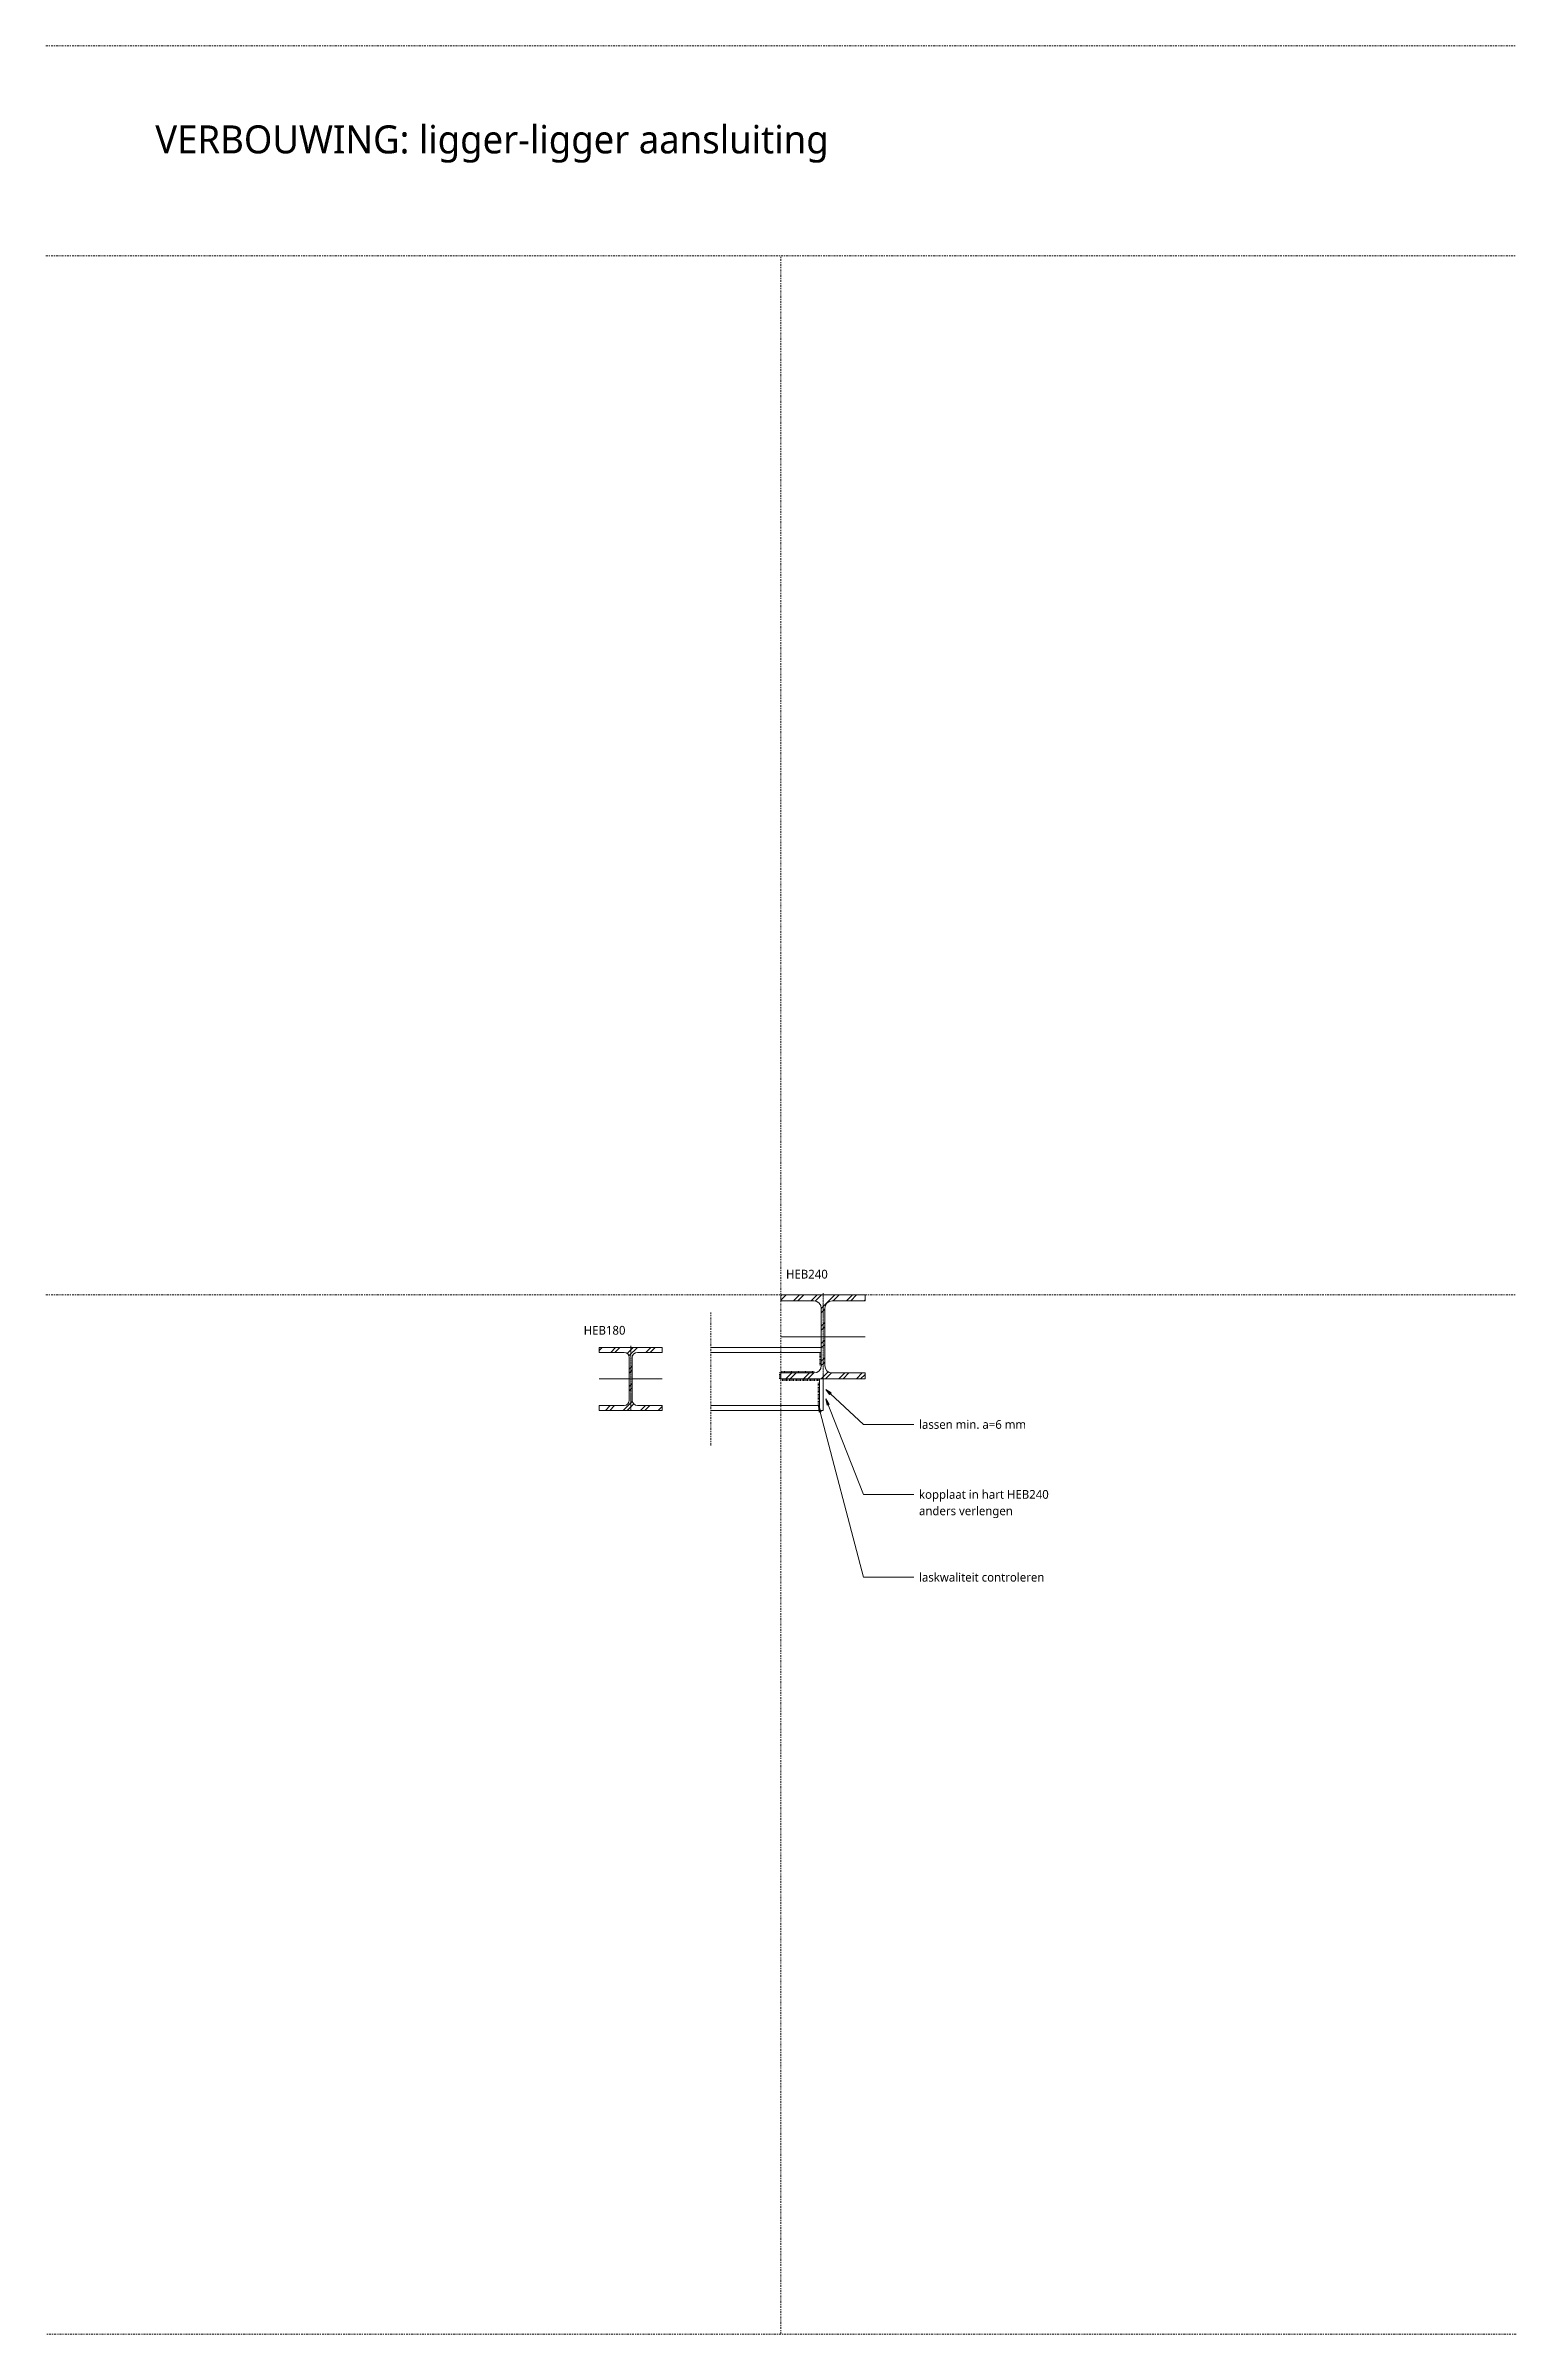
# Model space of a CAD drawing. Header units: millimetres. Extents: x -14163 to 55687, y -143 to 37302.
# Drawn here: x 26287 to 30487, y 7560 to 14100 of the extents above; entities that cross this region are included whole.
import ezdxf

# ---------------------------------------------------------------- set-up
doc = ezdxf.new("R2010")
doc.units = ezdxf.units.MM
doc.linetypes.add('MV_center', pattern=[15, 6, -3, 3, -3])
doc.linetypes.add('MV_hartlijn_staal', pattern=[6.6, 5, -0.8, 0, -0.8])
for name, color, linetype, lineweight in [('A-DETL', 90, 'Continuous', 13), ('A-DETL-GENF', 92, 'Continuous', 18), ('A-DETL-IDEN', 3, 'Continuous', 18), ('G-ANNO-TEXT', 231, 'Continuous', 13)]:
    doc.layers.add(name, color=color, linetype=linetype, lineweight=lineweight)
doc.styles.add('Segoe UI_3', font='segoeui.ttf', dxfattribs={"height": 25})
doc.styles.add('Segoe UI_5', font='segoeui.ttf', dxfattribs={"height": 80})

msp = doc.modelspace()

# ---------------------------------------------------------------- texts
at = {"layer": 'G-ANNO-TEXT', "color": 7, "attachment_point": 1}
for s, insert, char_height, width, style in [('VERBOUWING: ligger-ligger aansluiting', (26599.8, 13872.3), 80, 2412.278, 'Segoe UI_5'), ('lassen min. a=6 mm', (28781.2, 10172.4), 25, 377.595, 'Segoe UI_3'), ('kopplaat in hart HEB240', (28781.2, 9972.4), 25, 454.557, 'Segoe UI_3'), ('anders verlengen', (28781.2, 9925.4), 25, 322.278, 'Segoe UI_3'), ('laskwaliteit controleren', (28781.2, 9735.7), 25, 432.911, 'Segoe UI_3')]:
    msp.add_mtext(s, dxfattribs=dict(at, insert=insert, char_height=char_height, width=width, style=style))

# ---------------------------------------------------------------- blocks, each defined once
blk = doc.blocks.new('28 Staalprofielen- IPE_HEA_HEB 2d - HEB240-V73-Details Constructie')
at = {"layer": 'A-DETL-GENF', "lineweight": 13}
h = blk.add_hatch(dxfattribs=at)
h.set_pattern_fill('FP_165', color=256, style=0, pattern_type=2)
h.set_pattern_definition([(45, (-28507.01, -10409.864), (-25.144717, 25.144717), []), (45, (-28507.01, -10371.764), (-25.144717, 25.144717), [])])
h.paths.add_polyline_path([(120, -120), (120, -103), (26, -103), (20.6, -102.3), (15.5, -100.2), (11.2, -96.8), (7.8, -92.5), (5.7, -87.4), (5, -82), (5, 82), (5.7, 87.4), (7.8, 92.5), (11.2, 96.8), (15.5, 100.2), (20.6, 102.3), (26, 103), (120, 103), (120, 120), (-120, 120), (-120, 103), (-26, 103), (-20.6, 102.3), (-15.5, 100.2), (-11.2, 96.8), (-7.8, 92.5), (-5.7, 87.4), (-5, 82), (-5, -82), (-5.7, -87.4), (-7.8, -92.5), (-11.2, -96.8), (-15.5, -100.2), (-20.6, -102.3), (-26, -103), (-120, -103), (-120, -120)])
at = {"layer": 'A-DETL-GENF'}
for p, q in [((120, 120), (-120, 120)), ((-120, 120), (-120, 103)), ((120, 120), (-120, 120)), ((-120, 120), (-120, 103)), ((-120, 103), (-26, 103)), ((-120, 103), (-26, 103)), ((-5, 82), (-5, -82)), ((-5, 82), (-5, -82)), ((5, -82), (5, 82)), ((5, 82), (5, -82)), ((26, 103), (120, 103)), ((120, 103), (26, 103)), ((120, 103), (120, 120)), ((120, 120), (120, 103)), ((-120, 0), (120, 0)), ((-26, -103), (-120, -103)), ((-120, -103), (-120, -120)), ((-120, -120), (-120, -103)), ((-120, -103), (-26, -103)), ((-120, -120), (120, -120)), ((120, -120), (-120, -120)), ((120, -103), (26, -103)), ((120, -103), (26, -103)), ((120, -120), (120, -103)), ((120, -120), (120, -103))]:
    blk.add_line(p, q, dxfattribs=at)
at = {"layer": 'A-DETL-GENF', "linetype": 'MV_hartlijn_staal', "lineweight": 13}
blk.add_line((0, 125), (0, -120), dxfattribs=at)
at = {"layer": 'A-DETL-GENF'}
for centre, start, end in [((-26, 82), 0, 90), ((-26, 82), 360, 90), ((26, 82), 90, 180), ((26, 82), 90, 180), ((-26, -82), 270, 0), ((-26, -82), 270, 0), ((26, -82), 180, 270), ((26, -82), 180, 270)]:
    blk.add_arc(centre, 21, start, end, dxfattribs=at)
blk = doc.blocks.new('Repeating Detail - 2_ a_5 mm-V74-Details Constructie')
at = {"layer": 'A-DETL-GENF'}
for p, q in [((0, 0), (0, 5)), ((4, 0), (4, 5)), ((8, 0), (8, 5)), ((12, 0), (12, 5)), ((16, 0), (16, 5)), ((20, 0), (20, 5)), ((24, 0), (24, 5)), ((28, 0), (28, 5)), ((32, 0), (32, 5)), ((36, 0), (36, 5)), ((40, 0), (40, 5)), ((44, 0), (44, 5)), ((48, 0), (48, 5)), ((52, 0), (52, 5)), ((56, 0), (56, 5)), ((60, 0), (60, 5)), ((64, 0), (64, 5)), ((68, 0), (68, 5)), ((72, 0), (72, 5)), ((76, 0), (76, 5)), ((80, 0), (80, 5)), ((84, 0), (84, 5)), ((88, 0), (88, 5)), ((92, 0), (92, 5))]:
    blk.add_line(p, q, dxfattribs=at)
blk = doc.blocks.new('Repeating Detail - 2_ a_5 mm-V75-Details Constructie')
at = {"layer": 'A-DETL-GENF'}
for p, q in [((0, 0), (0, 5)), ((4, 0), (4, 5)), ((8, 0), (8, 5)), ((12, 0), (12, 5)), ((16, 0), (16, 5))]:
    blk.add_line(p, q, dxfattribs=at)
blk = doc.blocks.new('Repeating Detail - 2_ a_5 mm-V76-Details Constructie')
at = {"layer": 'A-DETL-GENF'}
for p, q in [((0, 0), (0, 5)), ((4, 0), (4, 5)), ((8, 0), (8, 5)), ((12, 0), (12, 5)), ((16, 0), (16, 5)), ((20, 0), (20, 5)), ((24, 0), (24, 5)), ((28, 0), (28, 5)), ((32, 0), (32, 5)), ((36, 0), (36, 5)), ((40, 0), (40, 5)), ((44, 0), (44, 5)), ((48, 0), (48, 5)), ((52, 0), (52, 5)), ((56, 0), (56, 5)), ((60, 0), (60, 5)), ((64, 0), (64, 5)), ((68, 0), (68, 5)), ((72, 0), (72, 5)), ((76, 0), (76, 5)), ((80, 0), (80, 5)), ((84, 0), (84, 5)), ((88, 0), (88, 5)), ((92, 0), (92, 5)), ((96, 0), (96, 5)), ((100, 0), (100, 5)), ((104, 0), (104, 5)), ((108, 0), (108, 5))]:
    blk.add_line(p, q, dxfattribs=at)
blk = doc.blocks.new('NLRS_00_DI_maskeer - Type 1-4234829-Details Constructie')
at = {"layer": 'A-DETL-GENF', "linetype": 'MV_center'}
blk.add_line((280, 0), (-100, 0), dxfattribs=at)
blk = doc.blocks.new('28 Staalprofielen- IPE_HEA_HEB 2d - HEB180-3530664-Details Constructie')
at = {"layer": 'A-DETL-GENF', "lineweight": 13}
h = blk.add_hatch(dxfattribs=at)
h.set_pattern_fill('FP_166', color=256, style=0, pattern_type=2)
h.set_pattern_definition([(45, (-27957.76, -10289.864), (-25.144717, 25.144717), []), (45, (-27957.76, -10251.764), (-25.144717, 25.144717), [])])
h.paths.add_polyline_path([(-90, -90), (90, -90), (90, -76), (19.3, -76), (15.4, -75.5), (11.8, -74), (8.6, -71.6), (6.3, -68.5), (4.8, -64.9), (4.3, -61), (4.3, 61), (4.8, 64.9), (6.3, 68.5), (8.6, 71.6), (11.8, 74), (15.4, 75.5), (19.3, 76), (90, 76), (90, 90), (-90, 90), (-90, 76), (-19.2, 76), (-15.4, 75.5), (-11.7, 74), (-8.6, 71.6), (-6.3, 68.5), (-4.8, 64.9), (-4.2, 61), (-4.2, -61), (-4.8, -64.9), (-6.3, -68.5), (-8.6, -71.6), (-11.7, -74), (-15.4, -75.5), (-19.2, -76), (-90, -76)])
at = {"layer": 'A-DETL-GENF'}
for p, q in [((90, 90), (-90, 90)), ((-90, 90), (-90, 76)), ((90, 90), (-90, 90)), ((-90, 90), (-90, 76)), ((-90, 76), (-19.2, 76)), ((-90, 76), (-19.2, 76)), ((19.3, 76), (90, 76)), ((90, 76), (19.3, 76)), ((90, 76), (90, 90)), ((90, 90), (90, 76)), ((-90, 0), (90, 0)), ((-4.2, 61), (-4.2, -61)), ((-4.2, 61), (-4.2, -61)), ((4.3, -61), (4.3, 61)), ((4.3, 61), (4.3, -61)), ((-19.2, -76), (-90, -76)), ((-90, -76), (-90, -90)), ((-90, -90), (-90, -76)), ((-90, -76), (-19.2, -76)), ((-90, -90), (90, -90)), ((90, -90), (-90, -90)), ((90, -76), (19.3, -76)), ((90, -76), (19.3, -76)), ((90, -90), (90, -76)), ((90, -90), (90, -76))]:
    blk.add_line(p, q, dxfattribs=at)
at = {"layer": 'A-DETL-GENF', "linetype": 'MV_hartlijn_staal', "lineweight": 13}
blk.add_line((0, 95), (0, -90), dxfattribs=at)
at = {"layer": 'A-DETL-GENF'}
for centre, start, end in [((-19.2, 61), 0, 90), ((-19.2, 61), 360, 90), ((19.3, 61), 90, 180), ((19.3, 61), 90, 180), ((-19.2, -61), 270, 0), ((-19.2, -61), 270, 0), ((19.3, -61), 180, 270), ((19.3, -61), 180, 270)]:
    blk.add_arc(centre, 15, start, end, dxfattribs=at)
blk = doc.blocks.new('Repeating Detail - 2_ a_5 mm-V79-Details Constructie')
at = {"layer": 'A-DETL-GENF'}
for p, q in [((0, 0), (0, 5)), ((4, 0), (4, 5)), ((8, 0), (8, 5)), ((12, 0), (12, 5)), ((16, 0), (16, 5)), ((20, 0), (20, 5)), ((24, 0), (24, 5)), ((28, 0), (28, 5)), ((32, 0), (32, 5)), ((36, 0), (36, 5))]:
    blk.add_line(p, q, dxfattribs=at)
blk = doc.blocks.new('Repeating Detail - 2_ a_5 mm-V80-Details Constructie')
at = {"layer": 'A-DETL-GENF'}
for p, q in [((0, 0), (0, 5)), ((4, 0), (4, 5)), ((8, 0), (8, 5)), ((12, 0), (12, 5)), ((16, 0), (16, 5)), ((20, 0), (20, 5)), ((24, 0), (24, 5)), ((28, 0), (28, 5)), ((32, 0), (32, 5)), ((36, 0), (36, 5)), ((40, 0), (40, 5)), ((44, 0), (44, 5)), ((48, 0), (48, 5)), ((52, 0), (52, 5)), ((56, 0), (56, 5)), ((60, 0), (60, 5)), ((64, 0), (64, 5))]:
    blk.add_line(p, q, dxfattribs=at)

# ---------------------------------------------------------------- hatches: boundary and pattern name
at = {"layer": 'G-ANNO-TEXT'}
for points in [[(28494.5, 10212.8), (28496, 10194.5), (28502.1, 10196.1)], [(28514.9, 10259.7), (28525.9, 10245.1), (28530.2, 10249.8)], [(28514.9, 10232.8), (28518.5, 10214.8), (28524.4, 10217.2)]]:
    msp.add_hatch(color=7, dxfattribs=at).paths.add_polyline_path(points)

# ---------------------------------------------------------------- linework, layer by layer
at = {"layer": 'A-DETL', "linetype": 'MV_center', "lineweight": 18}
for p, q in [((26287, 14099.9), (30487, 14099.9)), ((26287, 13499.9), (30487, 13499.9)), ((28387, 7559.9), (28387, 13499.9)), ((26287, 10529.9), (30487, 10529.9)), ((30487, 7559.9), (26287, 7559.9))]:
    msp.add_line(p, q, dxfattribs=at)
at = {"layer": 'A-DETL', "lineweight": 18}
for p, q in [((28187, 10379.9), (28502, 10379.9)), ((28187, 10365.9), (28502, 10365.9)), ((28497, 10289.9), (28497, 10199.9)), ((28507, 10289.9), (28507, 10199.9)), ((28187, 10213.9), (28497, 10213.9)), ((28187, 10199.9), (28507, 10199.9))]:
    msp.add_line(p, q, dxfattribs=at)
at = {"layer": 'G-ANNO-TEXT', "color": 250}
for p, q in [((28494.5, 10212.8), (28496, 10194.5)), ((28502.1, 10196.1), (28494.5, 10212.8)), ((28494.5, 10212.8), (28622.6, 9723.2)), ((28514.9, 10259.7), (28525.9, 10245.1)), ((28530.2, 10249.8), (28514.9, 10259.7)), ((28514.9, 10259.7), (28622.6, 10159.9)), ((28514.9, 10232.8), (28518.5, 10214.8)), ((28524.4, 10217.2), (28514.9, 10232.8)), ((28514.9, 10232.8), (28622.6, 9959.9)), ((28518.5, 10214.8), (28524.4, 10217.2)), ((28525.9, 10245.1), (28530.2, 10249.8)), ((28496, 10194.5), (28502.1, 10196.1)), ((28622.6, 10159.9), (28766.2, 10159.9)), ((28622.6, 9959.9), (28766.2, 9959.9)), ((28622.6, 9723.2), (28766.2, 9723.2))]:
    msp.add_line(p, q, dxfattribs=at)

# ---------------------------------------------------------------- block references
at = {"layer": 'A-DETL-GENF'}
for name, p in [('28 Staalprofielen- IPE_HEA_HEB 2d - HEB240-V73-Details Constructie', (28507, 10409.9)), ('28 Staalprofielen- IPE_HEA_HEB 2d - HEB180-3530664-Details Constructie', (27957.8, 10289.9))]:
    msp.add_blockref(name, p, dxfattribs=at)
at = {"layer": 'A-DETL-GENF', "linetype": 'MV_center', "rotation": 270}
msp.add_blockref('NLRS_00_DI_maskeer - Type 1-4234829-Details Constructie', (28187, 10379.9), dxfattribs=at)
at = {"layer": 'A-DETL-GENF', "extrusion": (0, 0, -1)}
for name, p, rotation in [('Repeating Detail - 2_ a_5 mm-V79-Details Constructie', (-28502, 10365.9), 270), ('Repeating Detail - 2_ a_5 mm-V75-Details Constructie', (-28387, 10306.9), 270), ('Repeating Detail - 2_ a_5 mm-V76-Details Constructie', (-28387, 10289.9), 180)]:
    msp.add_blockref(name, p, dxfattribs=dict(at, rotation=rotation))
msp.add_blockref('Repeating Detail - 2_ a_5 mm-V74-Details Constructie', (-28481, 10306.9), dxfattribs=at)
at = {"layer": 'A-DETL-GENF', "rotation": 90}
msp.add_blockref('Repeating Detail - 2_ a_5 mm-V80-Details Constructie', (28497, 10213.9), dxfattribs=at)

msp.set_redraw_order([(e.dxf.handle, doc.entitydb.next_handle()) for e in msp.query("TEXT MTEXT ATTDEF DIMENSION ARC_DIMENSION")])  # texts and dimensions are drawn at this point

# ---------------------------------------------------------------- next in the draw order: texts
at = {"layer": 'A-DETL-IDEN', "lineweight": 13, "char_height": 25, "width": 145.907, "attachment_point": 1, "style": 'Segoe UI_3', "bg_fill": 3, "box_fill_scale": 1.25, "bg_fill_color": 9, "bg_fill_true_color": 13158600, "bg_fill_transparency": 0}
for s, insert in [('HEB240', (28401.4, 10601.9)), ('HEB180', (27823.5, 10441.5))]:
    msp.add_mtext(s, dxfattribs=dict(at, insert=insert))

doc.saveas('drawing.dxf')
